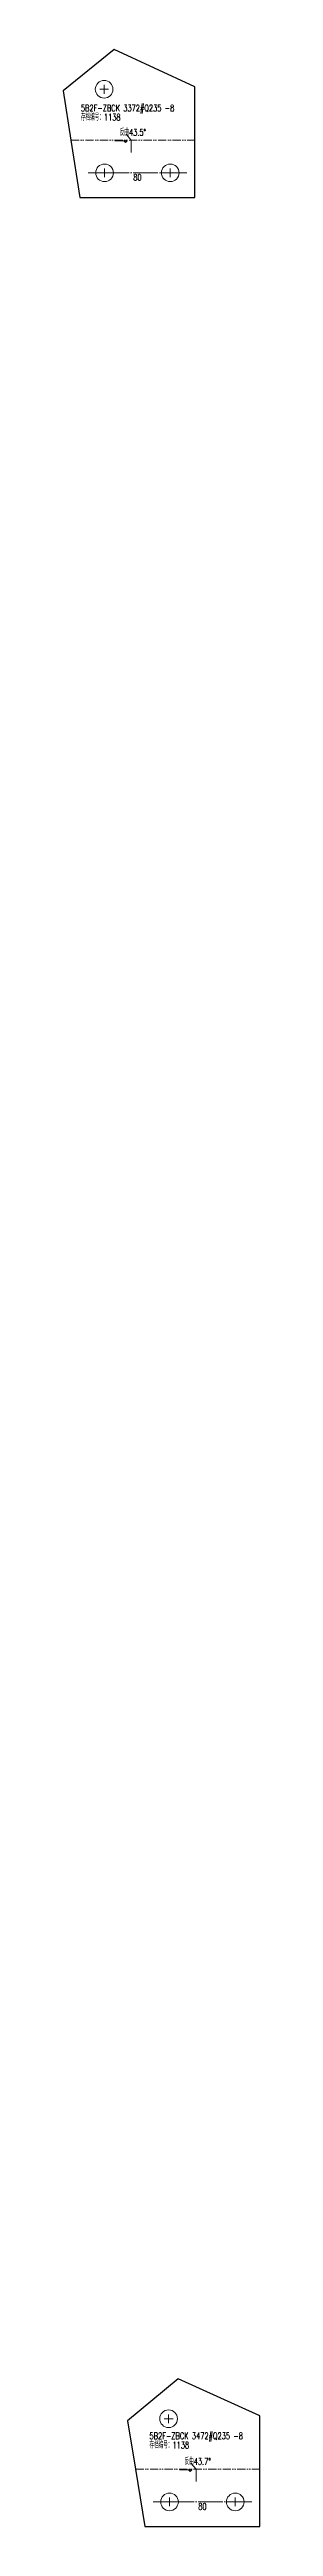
# Model space of a CAD drawing. Header units: millimetres. Extents: x -164 to 144402, y -33030 to 11430.
# Drawn here: x 16980 to 17219, y -32731 to -29707 of the extents above; entities that cross this region are included whole.
import ezdxf
from ezdxf.enums import TextEntityAlignment as Align

# ---------------------------------------------------------------- set-up
doc = ezdxf.new("R2010")
doc.units = ezdxf.units.MM
doc.header["$LTSCALE"] = 20
doc.linetypes.add('DASHDOT2X', pattern=[1.75, 1.5, -0.125, 0, -0.125])
doc.linetypes.add('DIVIDE', pattern=[0.875, 0.5, -0.125, 0, -0.125, 0, -0.125])
for name, color, linetype, lineweight in [('1', 7, 'Continuous', 25), ('11', 3, 'Continuous', 13), ('12', 7, 'Continuous', 13), ('5', 1, 'Continuous', 13), ('7', 2, 'DASHDOT2X', 13), ('8', 3, 'DIVIDE', 13)]:
    doc.layers.add(name, color=color, linetype=linetype, lineweight=lineweight)
doc.styles.get("Standard").update_dxf_attribs({"font": 'simplex', "width": 0.7, "bigfont": 'gbhzfs.shx'})

msp = doc.modelspace()

# ---------------------------------------------------------------- texts
at = {"layer": '11', "width": 0.7}
for p in [(17070, -29858.585), (17149.074, -32702.558)]:
    msp.add_text('80', height=8, dxfattribs=at).set_placement(p, align=Align.TOP_CENTER)
at = {"layer": '12', "width": 0.7}
for s, p in [('存档编号：1138 ', (17001.167, -29795.577)), ('5B2F-ZBCK 3372#Q235 -8 ', (17001.167, -29784.377)), ('存档编号：1138 ', (17084.674, -32638.067)), ('5B2F-ZBCK 3472#Q235 -8 ', (17084.674, -32626.867))]:
    msp.add_text(s, height=8, dxfattribs=at).set_placement(p, align=Align.BOTTOM_LEFT)
for s, p in [('反曲43.5°', (17064.492, -29814.085)), ('反曲43.7°', (17143.355, -32658.058))]:
    msp.add_text(s, height=8, dxfattribs=at).set_placement(p, align=Align.BOTTOM_CENTER)

# ---------------------------------------------------------------- blocks, each defined once
blk = doc.blocks.new('M20')
for p, q in [((-0.5, 0), (0.5, 0)), ((0, -0.5), (0, 0.5))]:
    blk.add_line(p, q)
blk.add_circle((0, 0), 1)

# ---------------------------------------------------------------- linework, layer by layer
at = {"layer": '1'}
for p, q in [((17041.573, -29706.525), (16979.532, -29757.033)), ((17140, -29752.085), (17041.573, -29706.525)), ((16979.532, -29757.033), (16988.983, -29817.085)), ((17140, -29817.085), (17140, -29752.085)), ((16988.983, -29817.085), (17000, -29887.085)), ((17140, -29887.085), (17140, -29817.085)), ((17000, -29887.085), (17140, -29887.085)), ((17119.511, -32550.9), (17057.993, -32602.043)), ((17219.074, -32596.058), (17119.511, -32550.9)), ((17057.993, -32602.043), (17067.636, -32661.058)), ((17219.074, -32661.058), (17219.074, -32596.058)), ((17067.636, -32661.058), (17079.074, -32731.058)), ((17219.074, -32731.058), (17219.074, -32661.058)), ((17079.074, -32731.058), (17219.074, -32731.058))]:
    msp.add_line(p, q, dxfattribs=at)
at = {"layer": '12'}
for p, q in [((17042.492, -29818.085), (17057.492, -29818.085)), ((17055.492, -29820.085), (17053.492, -29818.085)), ((17057.492, -29818.085), (17055.492, -29820.085)), ((17062.492, -29817.085), (17056.341, -29809.827)), ((17062.492, -29817.085), (17062.492, -29832.085)), ((17121.355, -32662.058), (17136.355, -32662.058)), ((17134.355, -32664.058), (17132.355, -32662.058)), ((17136.355, -32662.058), (17134.355, -32664.058)), ((17141.355, -32661.058), (17135.178, -32653.829)), ((17141.355, -32661.058), (17141.355, -32676.058))]:
    msp.add_line(p, q, dxfattribs=at)
at = {"layer": '7'}
for p, q in [((17130, -29857.085), (17010, -29857.085)), ((17209.074, -32701.058), (17089.074, -32701.058))]:
    msp.add_line(p, q, dxfattribs=at)
at = {"layer": '8'}
for p, q in [((16988.983, -29817.085), (17140, -29817.085)), ((17067.636, -32661.058), (17219.074, -32661.058))]:
    msp.add_line(p, q, dxfattribs=at)

# ---------------------------------------------------------------- block references
at = {"layer": '5', "xscale": 10.75, "yscale": 10.75, "zscale": 10.75}
for p in [(17029.493, -29755.044), (17030, -29857.085), (17110, -29857.085), (17107.931, -32599.541), (17109.074, -32701.058), (17189.074, -32701.058)]:
    msp.add_blockref('M20', p, dxfattribs=at)

msp.set_redraw_order([(e.dxf.handle, doc.entitydb.next_handle()) for e in msp.query("TEXT MTEXT ATTDEF DIMENSION ARC_DIMENSION")])  # texts and dimensions are drawn at this point

doc.saveas('drawing.dxf')
